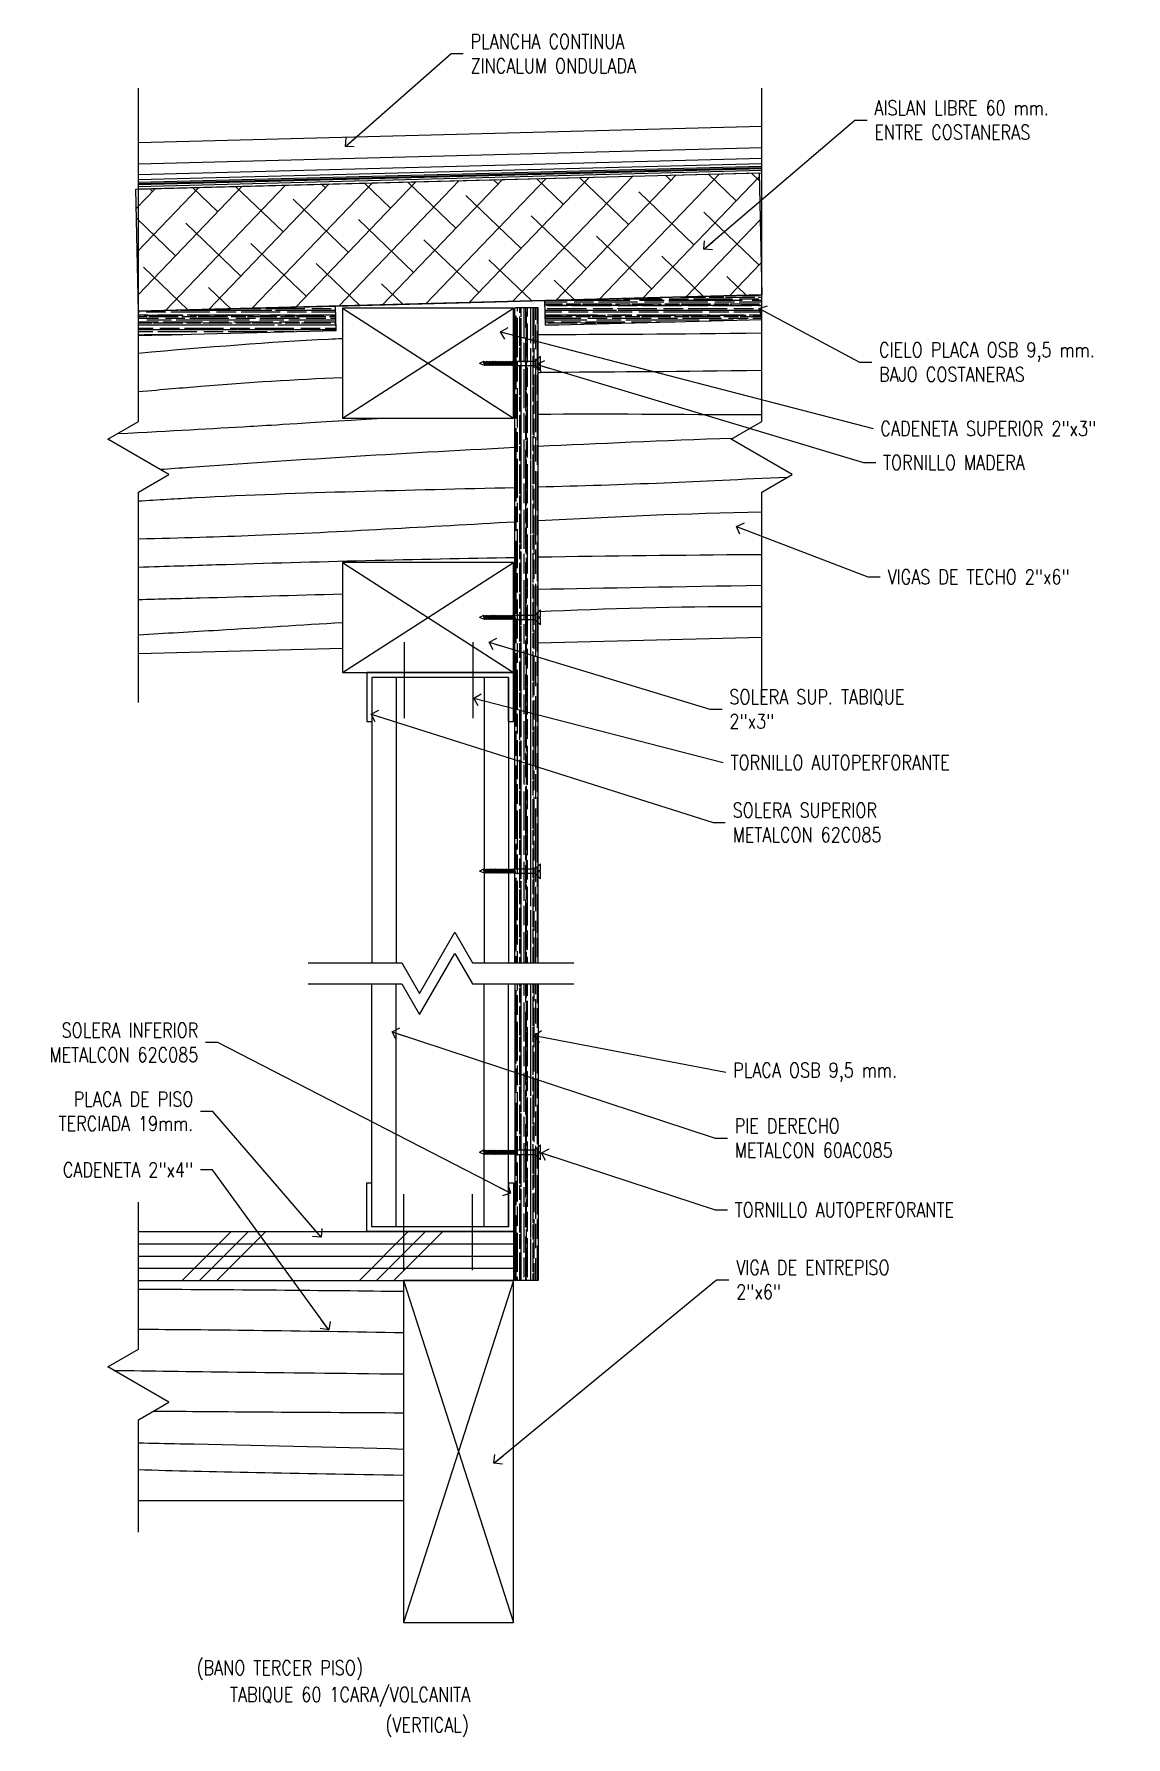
# Model space of a CAD drawing. Header units: metres. Extents: x -40 to 265, y 63 to 163.
# Drawn here: x -37.061 to -36.614, y 64.459 to 65.156 of the extents above; entities that cross this region are included whole.
import ezdxf

# ---------------------------------------------------------------- set-up
doc = ezdxf.new("R2010")
doc.units = ezdxf.units.M
doc.header["$LTSCALE"] = 5
doc.header["$MEASUREMENT"] = 0
doc.linetypes.add('CENTER', pattern=[2, 1.25, -0.25, 0.25, -0.25])
doc.layers.get('0').update_dxf_attribs({"color": 30})
for name, color, linetype, lineweight in [('A-ANNO-DIMS', 3, 'Continuous', 18), ('A-ANNO-SYMB', 3, 'Continuous', 18), ('A-ANNO-TEXT', 3, 'Continuous', 18), ('A-DETL-MBND', 3, 'Continuous', 18), ('A-DETL-MCUT', 4, 'Continuous', 25), ('A-DETL-PATT', 8, 'Continuous', 18)]:
    doc.layers.add(name, color=color, linetype=linetype, lineweight=lineweight)
doc.styles.add('E-ROMANS', font='romans.shx', dxfattribs={"width": 0.8})
doc.dimstyles.new('E-0001_ARW_18', dxfattribs={"dimscale": 0.001, "dimtxt": 1.8, "dimasz": 1.8, "dimexe": 0.9, "dimexo": 0.6, "dimgap": 0.9, "dimtad": 0, "dimdec": 0, "dimlfac": 1000, "dimzin": 0, "dimdsep": 46, "dimtxsty": 'E-ROMANS', "dimblk": 'OPEN90', "dimcen": 0.9, "dimclrd": 256, "dimclre": 256, "dimclrt": 256, "dimadec": 0, "dimazin": 0, "dimtfac": 1, "dimtdec": 0, "dimtmove": 1, "dimatfit": 3, "dimldrblk": 'OPEN90', "dimfxl": 1, "dimtfill": 1, "dimtolj": 1, "dimtzin": 0, "dimarcsym": 0})
pattern_1 = [(90, (0.5942899, -1.0666082), (-0.002, 0.0044), [0.03, -0.004, 0.01, -0.002]), (90, (0.59329, -1.0639482), (-0.00266, -0.002), [0.006, -0.00066, 0.012, -0.0015]), (90, (0.5925899, -1.0656082), (-0.00134, 0.0104), [0.016, -0.0028, 0.008, -0.002])]
pattern_2 = [(0, (0, -1.0666082), (0.0044, 0.002), [0.03, -0.004, 0.01, -0.002]), (0, (0.00266, -1.0656082), (-0.002, 0.00266), [0.006, -0.00066, 0.012, -0.0015]), (0, (0.001, -1.0649082), (0.0104, 0.00134), [0.016, -0.0028, 0.008, -0.002])]

msp = doc.modelspace()

# ---------------------------------------------------------------- texts
at = {"layer": 'A-ANNO-TEXT', "char_height": 0.006, "style": 'E-ROMANS'}
for s, insert, attachment_point in [('PLANCHA CONTINUA\\PZINCALUM ONDULADA', (-36.882374, 65.148334), 4), ('AISLAN LIBRE 60 mm.\\PENTRE COSTANERAS', (-36.717129, 65.121123), 4), ('CIELO PLACA OSB 9,5 mm.\\PBAJO COSTANERAS', (-36.715227, 65.022078), 4), ('CADENETA SUPERIOR 2"x3"', (-36.714674, 64.994899), 4), ('TORNILLO MADERA', (-36.713603, 64.98098), 4), ('VIGAS DE TECHO 2"x6"', (-36.711749, 64.93419), 4), ('SOLERA SUP. TABIQUE\\P2"x3"', (-36.776458, 64.880068), 4), ('TORNILLO AUTOPERFORANTE', (-36.776008, 64.858239), 4), ('SOLERA SUPERIOR \\PMETALCON 62C085', (-36.775129, 64.833666), 4), ('SOLERA INFERIOR\\PMETALCON 62C085', (-36.993792, 64.743637), 6), ('PLACA OSB 9,5 mm.', (-36.774935, 64.731425), 4), ('PLACA DE PISO\\PTERCIADA 19mm.', (-36.995819, 64.715434), 6), ('PIE DERECHO \\PMETALCON 60AC085', (-36.774279, 64.704505), 4), ('CADENETA 2"x4"', (-36.995943, 64.691509), 6), ('TORNILLO AUTOPERFORANTE', (-36.774279, 64.675105), 4), ('VIGA DE ENTREPISO\\P2"x6"', (-36.773675, 64.646556), 4), ('(BANO TERCER PISO)', (-36.926435, 64.48677), 6), ('TABIQUE 60 1CARA/VOLCANITA', (-36.882526, 64.475777), 6), ('(VERTICAL)', (-36.883093, 64.463425), 6)]:
    msp.add_mtext(s, dxfattribs=dict(at, insert=insert, attachment_point=attachment_point))

# ---------------------------------------------------------------- blocks, each defined once
blk = doc.blocks.new('_Open90')
at = {"color": 0, "linetype": 'ByBlock', "lineweight": -2}
for p, q in [((0, 0), (-1, 0)), ((-0.5, 0.5), (0, 0)), ((0, 0), (-0.5, -0.5))]:
    blk.add_line(p, q, dxfattribs=at)

# ---------------------------------------------------------------- hatches: boundary and pattern name
at = {"layer": 'A-DETL-PATT'}
h = msp.add_hatch(dxfattribs=at)
h.set_pattern_fill('ANSI38', color=256, scale=0.1, angle=1.213731, style=0)
h.set_pattern_definition([(46.21373, (0, -1.066608), (-0.009024076, 0.0086496273), []), (136.21373, (0, -1.066608), (-0.0266977793, 0.0082751786), [0.03125, -0.01875])])
h.paths.add_polyline_path([(-37.019372, 65.092916), (-36.764316, 65.099547), (-36.763257, 65.049558), (-37.018313, 65.042927)])
h = msp.add_hatch(dxfattribs=at)
h.set_pattern_fill('AR-RROOF', color=256, scale=0.002, style=0)
h.set_pattern_definition(pattern_2)
h.paths.add_polyline_path([(-36.763257, 65.039555), (-36.763257, 65.049558), (-36.851999, 65.047251), (-36.851739, 65.037254)])
h = msp.add_hatch(dxfattribs=at)
h.set_pattern_fill('AR-RROOF', color=256, scale=0.002, style=0)
h.set_pattern_definition(pattern_2)
h.paths.add_polyline_path([(-37.018313, 65.042927), (-37.018313, 65.032924), (-36.937362, 65.035028), (-36.937622, 65.045025)])
h = msp.add_hatch(dxfattribs=at)
h.set_pattern_fill('AR-RROOF', color=256, scale=0.002, angle=90, style=0)
h.set_pattern_definition(pattern_1)
h.paths.add_polyline_path([(-36.864194, 64.776248), (-36.854694, 64.776248), (-36.854694, 65.044246), (-36.864194, 65.044246)])
h = msp.add_hatch(dxfattribs=at)
h.set_pattern_fill('AR-RROOF', color=256, scale=0.002, angle=90, style=0)
h.set_pattern_definition(pattern_1)
h.paths.add_polyline_path([(-36.854694, 64.767607), (-36.864194, 64.767607), (-36.864194, 64.646242), (-36.854694, 64.646242)])

# ---------------------------------------------------------------- linework, layer by layer
at = {"layer": 'A-ANNO-DIMS'}
msp.add_lwpolyline([(-37.019372, 65.092916), (-36.764316, 65.099547), (-36.763257, 65.049558), (-37.018313, 65.042927)], close=True, dxfattribs=at)
at = {"layer": 'A-ANNO-SYMB'}
for p, q in [((-37.018313, 64.997732), (-37.018313, 65.134177)), ((-36.763257, 64.997732), (-36.763257, 65.134177)), ((-36.93481, 65.044198), (-36.86481, 64.999198)), ((-36.93481, 64.999198), (-36.86481, 65.044198)), ((-37.030813, 64.990515), (-37.018313, 64.997732)), ((-36.775757, 64.990515), (-36.763257, 64.997732)), ((-37.005813, 64.976081), (-37.030813, 64.990515)), ((-36.750757, 64.976081), (-36.775757, 64.990515)), ((-37.018313, 64.968864), (-37.005813, 64.976081)), ((-36.763257, 64.968864), (-36.750757, 64.976081)), ((-37.018313, 64.882777), (-37.018313, 64.968864)), ((-36.763257, 64.882777), (-36.763257, 64.968864)), ((-36.93481, 64.895047), (-36.86481, 64.940047)), ((-36.93481, 64.940047), (-36.86481, 64.895047)), ((-36.903231, 64.763748), (-36.888798, 64.788748)), ((-36.888798, 64.788748), (-36.881581, 64.776248)), ((-36.903231, 64.755107), (-36.888798, 64.780107)), ((-36.888798, 64.780107), (-36.881581, 64.767607)), ((-36.94878, 64.776248), (-36.910448, 64.776248)), ((-36.910448, 64.776248), (-36.903231, 64.763748)), ((-36.881581, 64.776248), (-36.840058, 64.776248)), ((-36.94878, 64.767607), (-36.910448, 64.767607)), ((-36.910448, 64.767607), (-36.903231, 64.755107)), ((-36.881581, 64.767607), (-36.840058, 64.767607)), ((-37.018313, 64.618091), (-37.018313, 64.678299)), ((-36.86481, 64.646242), (-36.90981, 64.506242)), ((-36.90981, 64.646242), (-36.86481, 64.506242)), ((-37.030813, 64.610874), (-37.018313, 64.618091)), ((-37.005813, 64.596441), (-37.030813, 64.610874)), ((-37.018313, 64.589224), (-37.005813, 64.596441)), ((-37.018313, 64.543279), (-37.018313, 64.589224))]:
    msp.add_line(p, q, dxfattribs=at)
at = {"layer": 'A-DETL-MBND'}
for p, q in [((-37.018313, 65.11195), (-36.763257, 65.118582)), ((-37.018313, 65.103264), (-36.763257, 65.109896)), ((-37.018313, 65.098921), (-36.763257, 65.105553)), ((-37.018386, 65.096748), (-36.763257, 65.103381)), ((-37.018358, 65.095663), (-36.763257, 65.102295)), ((-37.018344, 65.09512), (-36.763257, 65.101753)), ((-37.018334, 65.094744), (-36.763257, 65.101376)), ((-37.018313, 65.093944), (-36.763257, 65.100576)), ((-37.018313, 65.092944), (-36.763257, 65.099575)), ((-36.937622, 65.045025), (-36.851999, 65.047251)), ((-37.018313, 64.90288), (-36.93481, 64.905051)), ((-36.854694, 64.907134), (-36.763257, 64.909511)), ((-36.86481, 64.895047), (-36.92481, 64.895047)), ((-36.92481, 64.895047), (-36.92481, 64.875047)), ((-36.92281, 64.893047), (-36.92281, 64.776248)), ((-36.86681, 64.893047), (-36.92281, 64.893047)), ((-36.92281, 64.893047), (-36.92281, 64.875047)), ((-36.91281, 64.893047), (-36.91281, 64.776248)), ((-36.87681, 64.893047), (-36.87681, 64.776248)), ((-36.86681, 64.893047), (-36.86681, 64.776248)), ((-36.86681, 64.875047), (-36.86681, 64.893047)), ((-36.86481, 64.875047), (-36.86481, 64.895047)), ((-36.92481, 64.875047), (-36.92281, 64.875047)), ((-36.86681, 64.875047), (-36.86481, 64.875047)), ((-36.92281, 64.668242), (-36.92281, 64.767607)), ((-36.91281, 64.668242), (-36.91281, 64.767607)), ((-36.87681, 64.668242), (-36.87681, 64.767607)), ((-36.86681, 64.668242), (-36.86681, 64.767607)), ((-36.92481, 64.686242), (-36.92281, 64.686242)), ((-36.92481, 64.666242), (-36.92481, 64.686242)), ((-36.92281, 64.668242), (-36.92281, 64.686242)), ((-36.86681, 64.686242), (-36.86481, 64.686242)), ((-36.86681, 64.686242), (-36.86681, 64.668242)), ((-36.86481, 64.686242), (-36.86481, 64.666242)), ((-36.86681, 64.668242), (-36.92281, 64.668242)), ((-37.018313, 64.661242), (-36.86481, 64.661242)), ((-37.000323, 64.646242), (-36.980323, 64.666242)), ((-36.993252, 64.646242), (-36.973252, 64.666242)), ((-36.986181, 64.646242), (-36.966181, 64.666242)), ((-36.927874, 64.646242), (-36.907874, 64.666242)), ((-36.86481, 64.666242), (-36.92481, 64.666242)), ((-36.920803, 64.646242), (-36.900803, 64.666242)), ((-36.913732, 64.646242), (-36.893732, 64.666242)), ((-37.018313, 64.656242), (-36.86481, 64.656242)), ((-37.018313, 64.651242), (-36.86481, 64.651242)), ((-37.018313, 64.556242), (-36.90981, 64.556242))]:
    msp.add_line(p, q, dxfattribs=at)
at = {"layer": 'A-DETL-MBND', "linetype": 'CENTER'}
for p, q in [((-36.909419, 64.876322), (-36.909419, 64.907472)), ((-36.881278, 64.876322), (-36.881278, 64.907472)), ((-36.909849, 64.681581), (-36.909849, 64.650431)), ((-36.881708, 64.681581), (-36.881708, 64.650431))]:
    msp.add_line(p, q, dxfattribs=at)
at = {"layer": 'A-DETL-MBND'}
for points in [[(-36.877058, 65.022322), (-36.87873, 65.021492)], [(-36.876673, 65.020674), (-36.877058, 65.022322)], [(-36.876557, 65.021896), (-36.877058, 65.022322)], [(-36.875948, 65.021896), (-36.876449, 65.022322), (-36.876557, 65.021896)], [(-36.876369, 65.021089), (-36.876557, 65.021896)], [(-36.876064, 65.020674), (-36.876449, 65.022322)], [(-36.87534, 65.021896), (-36.875841, 65.022322), (-36.875948, 65.021896)], [(-36.87576, 65.021089), (-36.875948, 65.021896)], [(-36.875456, 65.020674), (-36.875841, 65.022322)], [(-36.874731, 65.021896), (-36.875232, 65.022322), (-36.87534, 65.021896)], [(-36.875151, 65.021089), (-36.87534, 65.021896)], [(-36.874847, 65.020674), (-36.875232, 65.022322)], [(-36.874122, 65.021896), (-36.874623, 65.022322), (-36.874731, 65.021896)], [(-36.874543, 65.021089), (-36.874731, 65.021896)], [(-36.874238, 65.020674), (-36.874623, 65.022322)], [(-36.873514, 65.021896), (-36.874015, 65.022322), (-36.874122, 65.021896)], [(-36.873934, 65.021089), (-36.874122, 65.021896)], [(-36.87363, 65.020674), (-36.874015, 65.022322)], [(-36.872905, 65.021896), (-36.873406, 65.022322), (-36.873514, 65.021896)], [(-36.873325, 65.021089), (-36.873514, 65.021896)], [(-36.872736, 65.021062), (-36.873021, 65.020674), (-36.873406, 65.022322)], [(-36.873021, 65.020674), (-36.873406, 65.022322)], [(-36.872296, 65.021896), (-36.872797, 65.022322), (-36.872905, 65.021896)], [(-36.872736, 65.02227), (-36.872797, 65.022322), (-36.872905, 65.021896)], [(-36.872736, 65.021173), (-36.872905, 65.021896)], [(-36.872717, 65.021089), (-36.872905, 65.021896)], [(-36.872412, 65.020674), (-36.872797, 65.022322)], [(-36.872797, 65.022322), (-36.872736, 65.02206)], [(-36.871688, 65.021896), (-36.872189, 65.022322), (-36.872296, 65.021896)], [(-36.872108, 65.021089), (-36.872296, 65.021896)], [(-36.871804, 65.020674), (-36.872189, 65.022322)], [(-36.871079, 65.021896), (-36.87158, 65.022322), (-36.871688, 65.021896)], [(-36.871499, 65.021089), (-36.871688, 65.021896)], [(-36.870971, 65.022322), (-36.870586, 65.020674), (-36.870891, 65.021089), (-36.871195, 65.020674), (-36.87158, 65.022322)], [(-36.87047, 65.021896), (-36.870971, 65.022322), (-36.871079, 65.021896)], [(-36.870891, 65.021089), (-36.871079, 65.021896)], [(-36.869862, 65.021896), (-36.870363, 65.022322), (-36.87047, 65.021896)], [(-36.870282, 65.021089), (-36.87047, 65.021896)], [(-36.869978, 65.020674), (-36.870363, 65.022322)], [(-36.869253, 65.021896), (-36.869754, 65.022322), (-36.869862, 65.021896)], [(-36.869673, 65.021089), (-36.869862, 65.021896)], [(-36.869369, 65.020674), (-36.869754, 65.022322)], [(-36.868644, 65.021896), (-36.869145, 65.022322), (-36.869253, 65.021896)], [(-36.869065, 65.021089), (-36.869253, 65.021896)], [(-36.86876, 65.020674), (-36.869145, 65.022322)], [(-36.868036, 65.021896), (-36.868537, 65.022322), (-36.868644, 65.021896)], [(-36.868456, 65.021089), (-36.868644, 65.021896)], [(-36.868152, 65.020674), (-36.868537, 65.022322)], [(-36.867427, 65.021896), (-36.867928, 65.022322), (-36.868036, 65.021896)], [(-36.867847, 65.021089), (-36.868036, 65.021896)], [(-36.867543, 65.020674), (-36.867928, 65.022322)], [(-36.866818, 65.021896), (-36.867319, 65.022322), (-36.867427, 65.021896)], [(-36.867239, 65.021089), (-36.867427, 65.021896)], [(-36.866934, 65.020674), (-36.867319, 65.022322)], [(-36.86621, 65.021896), (-36.866711, 65.022322), (-36.866818, 65.021896)], [(-36.86663, 65.021089), (-36.866818, 65.021896)], [(-36.866326, 65.020674), (-36.866711, 65.022322)], [(-36.865601, 65.021896), (-36.866102, 65.022322), (-36.86621, 65.021896)], [(-36.866021, 65.021089), (-36.86621, 65.021896)], [(-36.865717, 65.020674), (-36.866102, 65.022322)], [(-36.864993, 65.021896), (-36.865493, 65.022322), (-36.865601, 65.021896)], [(-36.865413, 65.021089), (-36.865601, 65.021896)], [(-36.865108, 65.020674), (-36.865493, 65.022322)], [(-36.864384, 65.021896), (-36.864885, 65.022322), (-36.864993, 65.021896)], [(-36.864804, 65.021089), (-36.864993, 65.021896)], [(-36.864276, 65.022322), (-36.864384, 65.021896), (-36.864195, 65.021089), (-36.8645, 65.020674), (-36.864885, 65.022322)], [(-36.863891, 65.020674), (-36.856108, 65.020674), (-36.85373, 65.018452), (-36.85373, 65.02121), (-36.854832, 65.02121), (-36.854832, 65.021775), (-36.85373, 65.021775), (-36.85373, 65.024533), (-36.856095, 65.022322), (-36.864276, 65.022322)], [(-36.863891, 65.020674), (-36.864276, 65.022322)], [(-36.876673, 65.020674), (-36.87873, 65.021492)], [(-36.876673, 65.020674), (-36.876369, 65.021089)], [(-36.876064, 65.020674), (-36.876369, 65.021089)], [(-36.876064, 65.020674), (-36.87576, 65.021089)], [(-36.875456, 65.020674), (-36.87576, 65.021089)], [(-36.875456, 65.020674), (-36.875151, 65.021089)], [(-36.874847, 65.020674), (-36.875151, 65.021089)], [(-36.874847, 65.020674), (-36.874543, 65.021089)], [(-36.874238, 65.020674), (-36.874543, 65.021089)], [(-36.874238, 65.020674), (-36.873934, 65.021089)], [(-36.87363, 65.020674), (-36.873934, 65.021089)], [(-36.87363, 65.020674), (-36.873325, 65.021089)], [(-36.873021, 65.020674), (-36.873325, 65.021089)], [(-36.873021, 65.020674), (-36.873325, 65.021089)], [(-36.873021, 65.020674), (-36.872717, 65.021089)], [(-36.872412, 65.020674), (-36.872717, 65.021089)], [(-36.872412, 65.020674), (-36.872108, 65.021089)], [(-36.871804, 65.020674), (-36.872108, 65.021089)], [(-36.871804, 65.020674), (-36.871499, 65.021089)], [(-36.871195, 65.020674), (-36.871499, 65.021089)], [(-36.870586, 65.020674), (-36.870282, 65.021089)], [(-36.869978, 65.020674), (-36.870282, 65.021089)], [(-36.869978, 65.020674), (-36.869673, 65.021089)], [(-36.869369, 65.020674), (-36.869673, 65.021089)], [(-36.869369, 65.020674), (-36.869065, 65.021089)], [(-36.86876, 65.020674), (-36.869065, 65.021089)], [(-36.86876, 65.020674), (-36.868456, 65.021089)], [(-36.868152, 65.020674), (-36.868456, 65.021089)], [(-36.868152, 65.020674), (-36.867847, 65.021089)], [(-36.867543, 65.020674), (-36.867847, 65.021089)], [(-36.867543, 65.020674), (-36.867239, 65.021089)], [(-36.866934, 65.020674), (-36.867239, 65.021089)], [(-36.866934, 65.020674), (-36.86663, 65.021089)], [(-36.866326, 65.020674), (-36.86663, 65.021089)], [(-36.866326, 65.020674), (-36.866021, 65.021089)], [(-36.865717, 65.020674), (-36.866021, 65.021089)], [(-36.865717, 65.020674), (-36.865413, 65.021089)], [(-36.865108, 65.020674), (-36.865413, 65.021089)], [(-36.865108, 65.020674), (-36.864804, 65.021089)], [(-36.8645, 65.020674), (-36.864804, 65.021089)], [(-36.863891, 65.020674), (-36.864195, 65.021089)], [(-36.877058, 64.918429), (-36.87873, 64.9176)], [(-36.876673, 64.916782), (-36.87873, 64.9176)], [(-36.876673, 64.916782), (-36.877058, 64.918429)], [(-36.876557, 64.918003), (-36.877058, 64.918429)], [(-36.876673, 64.916782), (-36.876369, 64.917196)], [(-36.875948, 64.918003), (-36.876449, 64.918429), (-36.876557, 64.918003)], [(-36.876369, 64.917196), (-36.876557, 64.918003)], [(-36.876064, 64.916782), (-36.876449, 64.918429)], [(-36.876064, 64.916782), (-36.876369, 64.917196)], [(-36.876064, 64.916782), (-36.87576, 64.917196)], [(-36.87534, 64.918003), (-36.875841, 64.918429), (-36.875948, 64.918003)], [(-36.87576, 64.917196), (-36.875948, 64.918003)], [(-36.875456, 64.916782), (-36.875841, 64.918429)], [(-36.875456, 64.916782), (-36.87576, 64.917196)], [(-36.875456, 64.916782), (-36.875151, 64.917196)], [(-36.874731, 64.918003), (-36.875232, 64.918429), (-36.87534, 64.918003)], [(-36.875151, 64.917196), (-36.87534, 64.918003)], [(-36.874847, 64.916782), (-36.875232, 64.918429)], [(-36.874847, 64.916782), (-36.875151, 64.917196)], [(-36.874847, 64.916782), (-36.874543, 64.917196)], [(-36.874122, 64.918003), (-36.874623, 64.918429), (-36.874731, 64.918003)], [(-36.874543, 64.917196), (-36.874731, 64.918003)], [(-36.874238, 64.916782), (-36.874623, 64.918429)], [(-36.874238, 64.916782), (-36.874543, 64.917196)], [(-36.874238, 64.916782), (-36.873934, 64.917196)], [(-36.873514, 64.918003), (-36.874015, 64.918429), (-36.874122, 64.918003)], [(-36.873934, 64.917196), (-36.874122, 64.918003)], [(-36.87363, 64.916782), (-36.874015, 64.918429)], [(-36.87363, 64.916782), (-36.873934, 64.917196)], [(-36.87363, 64.916782), (-36.873325, 64.917196)], [(-36.872905, 64.918003), (-36.873406, 64.918429), (-36.873514, 64.918003)], [(-36.873325, 64.917196), (-36.873514, 64.918003)], [(-36.872736, 64.91717), (-36.873021, 64.916782), (-36.873406, 64.918429)], [(-36.873021, 64.916782), (-36.873406, 64.918429)], [(-36.873021, 64.916782), (-36.873325, 64.917196)], [(-36.873021, 64.916782), (-36.873325, 64.917196)], [(-36.873021, 64.916782), (-36.872717, 64.917196)], [(-36.872296, 64.918003), (-36.872797, 64.918429), (-36.872905, 64.918003)], [(-36.872736, 64.918377), (-36.872797, 64.918429), (-36.872905, 64.918003)], [(-36.872736, 64.91728), (-36.872905, 64.918003)], [(-36.872717, 64.917196), (-36.872905, 64.918003)], [(-36.872412, 64.916782), (-36.872797, 64.918429)], [(-36.872797, 64.918429), (-36.872736, 64.918168)], [(-36.872412, 64.916782), (-36.872717, 64.917196)], [(-36.872412, 64.916782), (-36.872108, 64.917196)], [(-36.871688, 64.918003), (-36.872189, 64.918429), (-36.872296, 64.918003)], [(-36.872108, 64.917196), (-36.872296, 64.918003)], [(-36.871804, 64.916782), (-36.872189, 64.918429)], [(-36.871804, 64.916782), (-36.872108, 64.917196)], [(-36.871804, 64.916782), (-36.871499, 64.917196)], [(-36.871079, 64.918003), (-36.87158, 64.918429), (-36.871688, 64.918003)], [(-36.871499, 64.917196), (-36.871688, 64.918003)], [(-36.870971, 64.918429), (-36.870586, 64.916782), (-36.870891, 64.917196), (-36.871195, 64.916782), (-36.87158, 64.918429)], [(-36.871195, 64.916782), (-36.871499, 64.917196)], [(-36.87047, 64.918003), (-36.870971, 64.918429), (-36.871079, 64.918003)], [(-36.870891, 64.917196), (-36.871079, 64.918003)], [(-36.870586, 64.916782), (-36.870282, 64.917196)], [(-36.869862, 64.918003), (-36.870363, 64.918429), (-36.87047, 64.918003)], [(-36.870282, 64.917196), (-36.87047, 64.918003)], [(-36.869978, 64.916782), (-36.870363, 64.918429)], [(-36.869978, 64.916782), (-36.870282, 64.917196)], [(-36.869978, 64.916782), (-36.869673, 64.917196)], [(-36.869253, 64.918003), (-36.869754, 64.918429), (-36.869862, 64.918003)], [(-36.869673, 64.917196), (-36.869862, 64.918003)], [(-36.869369, 64.916782), (-36.869754, 64.918429)], [(-36.869369, 64.916782), (-36.869673, 64.917196)], [(-36.869369, 64.916782), (-36.869065, 64.917196)], [(-36.868644, 64.918003), (-36.869145, 64.918429), (-36.869253, 64.918003)], [(-36.869065, 64.917196), (-36.869253, 64.918003)], [(-36.86876, 64.916782), (-36.869145, 64.918429)], [(-36.86876, 64.916782), (-36.869065, 64.917196)], [(-36.86876, 64.916782), (-36.868456, 64.917196)], [(-36.868036, 64.918003), (-36.868537, 64.918429), (-36.868644, 64.918003)], [(-36.868456, 64.917196), (-36.868644, 64.918003)], [(-36.868152, 64.916782), (-36.868537, 64.918429)], [(-36.868152, 64.916782), (-36.868456, 64.917196)], [(-36.868152, 64.916782), (-36.867847, 64.917196)], [(-36.867427, 64.918003), (-36.867928, 64.918429), (-36.868036, 64.918003)], [(-36.867847, 64.917196), (-36.868036, 64.918003)], [(-36.867543, 64.916782), (-36.867928, 64.918429)], [(-36.867543, 64.916782), (-36.867847, 64.917196)], [(-36.867543, 64.916782), (-36.867239, 64.917196)], [(-36.866818, 64.918003), (-36.867319, 64.918429), (-36.867427, 64.918003)], [(-36.867239, 64.917196), (-36.867427, 64.918003)], [(-36.866934, 64.916782), (-36.867319, 64.918429)], [(-36.866934, 64.916782), (-36.867239, 64.917196)], [(-36.866934, 64.916782), (-36.86663, 64.917196)], [(-36.86621, 64.918003), (-36.866711, 64.918429), (-36.866818, 64.918003)], [(-36.86663, 64.917196), (-36.866818, 64.918003)], [(-36.866326, 64.916782), (-36.866711, 64.918429)], [(-36.866326, 64.916782), (-36.86663, 64.917196)], [(-36.866326, 64.916782), (-36.866021, 64.917196)], [(-36.865601, 64.918003), (-36.866102, 64.918429), (-36.86621, 64.918003)], [(-36.866021, 64.917196), (-36.86621, 64.918003)], [(-36.865717, 64.916782), (-36.866102, 64.918429)], [(-36.865717, 64.916782), (-36.866021, 64.917196)], [(-36.865717, 64.916782), (-36.865413, 64.917196)], [(-36.864993, 64.918003), (-36.865493, 64.918429), (-36.865601, 64.918003)], [(-36.865413, 64.917196), (-36.865601, 64.918003)], [(-36.865108, 64.916782), (-36.865493, 64.918429)], [(-36.865108, 64.916782), (-36.865413, 64.917196)], [(-36.865108, 64.916782), (-36.864804, 64.917196)], [(-36.864384, 64.918003), (-36.864885, 64.918429), (-36.864993, 64.918003)], [(-36.864804, 64.917196), (-36.864993, 64.918003)], [(-36.864276, 64.918429), (-36.864384, 64.918003), (-36.864195, 64.917196), (-36.8645, 64.916782), (-36.864885, 64.918429)], [(-36.8645, 64.916782), (-36.864804, 64.917196)], [(-36.863891, 64.916782), (-36.856108, 64.916782), (-36.85373, 64.914559), (-36.85373, 64.917317), (-36.854832, 64.917317), (-36.854832, 64.917882), (-36.85373, 64.917882), (-36.85373, 64.92064), (-36.856095, 64.918429), (-36.864276, 64.918429)], [(-36.863891, 64.916782), (-36.864276, 64.918429)], [(-36.863891, 64.916782), (-36.864195, 64.917196)], [(-36.877058, 64.814537), (-36.87873, 64.813707)], [(-36.876673, 64.812889), (-36.87873, 64.813707)], [(-36.876673, 64.812889), (-36.877058, 64.814537)], [(-36.876557, 64.81411), (-36.877058, 64.814537)], [(-36.876673, 64.812889), (-36.876369, 64.813304)], [(-36.875948, 64.81411), (-36.876449, 64.814537), (-36.876557, 64.81411)], [(-36.876369, 64.813304), (-36.876557, 64.81411)], [(-36.876064, 64.812889), (-36.876449, 64.814537)], [(-36.876064, 64.812889), (-36.876369, 64.813304)], [(-36.876064, 64.812889), (-36.87576, 64.813304)], [(-36.87534, 64.81411), (-36.875841, 64.814537), (-36.875948, 64.81411)], [(-36.87576, 64.813304), (-36.875948, 64.81411)], [(-36.875456, 64.812889), (-36.875841, 64.814537)], [(-36.875456, 64.812889), (-36.87576, 64.813304)], [(-36.875456, 64.812889), (-36.875151, 64.813304)], [(-36.874731, 64.81411), (-36.875232, 64.814537), (-36.87534, 64.81411)], [(-36.875151, 64.813304), (-36.87534, 64.81411)], [(-36.874847, 64.812889), (-36.875232, 64.814537)], [(-36.874847, 64.812889), (-36.875151, 64.813304)], [(-36.874847, 64.812889), (-36.874543, 64.813304)], [(-36.874122, 64.81411), (-36.874623, 64.814537), (-36.874731, 64.81411)], [(-36.874543, 64.813304), (-36.874731, 64.81411)], [(-36.874238, 64.812889), (-36.874623, 64.814537)], [(-36.874238, 64.812889), (-36.874543, 64.813304)], [(-36.874238, 64.812889), (-36.873934, 64.813304)], [(-36.873514, 64.81411), (-36.874015, 64.814537), (-36.874122, 64.81411)], [(-36.873934, 64.813304), (-36.874122, 64.81411)], [(-36.87363, 64.812889), (-36.874015, 64.814537)], [(-36.87363, 64.812889), (-36.873934, 64.813304)], [(-36.87363, 64.812889), (-36.873325, 64.813304)], [(-36.872905, 64.81411), (-36.873406, 64.814537), (-36.873514, 64.81411)], [(-36.873325, 64.813304), (-36.873514, 64.81411)], [(-36.872736, 64.813277), (-36.873021, 64.812889), (-36.873406, 64.814537)], [(-36.873021, 64.812889), (-36.873406, 64.814537)], [(-36.873021, 64.812889), (-36.873325, 64.813304)], [(-36.873021, 64.812889), (-36.873325, 64.813304)], [(-36.873021, 64.812889), (-36.872717, 64.813304)], [(-36.872296, 64.81411), (-36.872797, 64.814537), (-36.872905, 64.81411)], [(-36.872736, 64.814485), (-36.872797, 64.814537), (-36.872905, 64.81411)], [(-36.872736, 64.813388), (-36.872905, 64.81411)], [(-36.872717, 64.813304), (-36.872905, 64.81411)], [(-36.872412, 64.812889), (-36.872797, 64.814537)], [(-36.872797, 64.814537), (-36.872736, 64.814275)], [(-36.872412, 64.812889), (-36.872717, 64.813304)], [(-36.872412, 64.812889), (-36.872108, 64.813304)], [(-36.871688, 64.81411), (-36.872189, 64.814537), (-36.872296, 64.81411)], [(-36.872108, 64.813304), (-36.872296, 64.81411)], [(-36.871804, 64.812889), (-36.872189, 64.814537)], [(-36.871804, 64.812889), (-36.872108, 64.813304)], [(-36.871804, 64.812889), (-36.871499, 64.813304)], [(-36.871079, 64.81411), (-36.87158, 64.814537), (-36.871688, 64.81411)], [(-36.871499, 64.813304), (-36.871688, 64.81411)], [(-36.870971, 64.814537), (-36.870586, 64.812889), (-36.870891, 64.813304), (-36.871195, 64.812889), (-36.87158, 64.814537)], [(-36.871195, 64.812889), (-36.871499, 64.813304)], [(-36.87047, 64.81411), (-36.870971, 64.814537), (-36.871079, 64.81411)], [(-36.870891, 64.813304), (-36.871079, 64.81411)], [(-36.870586, 64.812889), (-36.870282, 64.813304)], [(-36.869862, 64.81411), (-36.870363, 64.814537), (-36.87047, 64.81411)], [(-36.870282, 64.813304), (-36.87047, 64.81411)], [(-36.869978, 64.812889), (-36.870363, 64.814537)], [(-36.869978, 64.812889), (-36.870282, 64.813304)], [(-36.869978, 64.812889), (-36.869673, 64.813304)], [(-36.869253, 64.81411), (-36.869754, 64.814537), (-36.869862, 64.81411)], [(-36.869673, 64.813304), (-36.869862, 64.81411)], [(-36.869369, 64.812889), (-36.869754, 64.814537)], [(-36.869369, 64.812889), (-36.869673, 64.813304)], [(-36.869369, 64.812889), (-36.869065, 64.813304)], [(-36.868644, 64.81411), (-36.869145, 64.814537), (-36.869253, 64.81411)], [(-36.869065, 64.813304), (-36.869253, 64.81411)], [(-36.86876, 64.812889), (-36.869145, 64.814537)], [(-36.86876, 64.812889), (-36.869065, 64.813304)], [(-36.86876, 64.812889), (-36.868456, 64.813304)], [(-36.868036, 64.81411), (-36.868537, 64.814537), (-36.868644, 64.81411)], [(-36.868456, 64.813304), (-36.868644, 64.81411)], [(-36.868152, 64.812889), (-36.868537, 64.814537)], [(-36.868152, 64.812889), (-36.868456, 64.813304)], [(-36.868152, 64.812889), (-36.867847, 64.813304)], [(-36.867427, 64.81411), (-36.867928, 64.814537), (-36.868036, 64.81411)], [(-36.867847, 64.813304), (-36.868036, 64.81411)], [(-36.867543, 64.812889), (-36.867928, 64.814537)], [(-36.867543, 64.812889), (-36.867847, 64.813304)], [(-36.867543, 64.812889), (-36.867239, 64.813304)], [(-36.866818, 64.81411), (-36.867319, 64.814537), (-36.867427, 64.81411)], [(-36.867239, 64.813304), (-36.867427, 64.81411)], [(-36.866934, 64.812889), (-36.867319, 64.814537)], [(-36.866934, 64.812889), (-36.867239, 64.813304)], [(-36.866934, 64.812889), (-36.86663, 64.813304)], [(-36.86621, 64.81411), (-36.866711, 64.814537), (-36.866818, 64.81411)], [(-36.86663, 64.813304), (-36.866818, 64.81411)], [(-36.866326, 64.812889), (-36.866711, 64.814537)], [(-36.866326, 64.812889), (-36.86663, 64.813304)], [(-36.866326, 64.812889), (-36.866021, 64.813304)], [(-36.865601, 64.81411), (-36.866102, 64.814537), (-36.86621, 64.81411)], [(-36.866021, 64.813304), (-36.86621, 64.81411)], [(-36.865717, 64.812889), (-36.866102, 64.814537)], [(-36.865717, 64.812889), (-36.866021, 64.813304)], [(-36.865717, 64.812889), (-36.865413, 64.813304)], [(-36.864993, 64.81411), (-36.865493, 64.814537), (-36.865601, 64.81411)], [(-36.865413, 64.813304), (-36.865601, 64.81411)], [(-36.865108, 64.812889), (-36.865493, 64.814537)], [(-36.865108, 64.812889), (-36.865413, 64.813304)], [(-36.865108, 64.812889), (-36.864804, 64.813304)], [(-36.864384, 64.81411), (-36.864885, 64.814537), (-36.864993, 64.81411)], [(-36.864804, 64.813304), (-36.864993, 64.81411)], [(-36.864276, 64.814537), (-36.864384, 64.81411), (-36.864195, 64.813304), (-36.8645, 64.812889), (-36.864885, 64.814537)], [(-36.8645, 64.812889), (-36.864804, 64.813304)], [(-36.863891, 64.812889), (-36.856108, 64.812889), (-36.85373, 64.810667), (-36.85373, 64.813425), (-36.854832, 64.813425), (-36.854832, 64.813989), (-36.85373, 64.813989), (-36.85373, 64.816747), (-36.856095, 64.814537), (-36.864276, 64.814537)], [(-36.863891, 64.812889), (-36.864276, 64.814537)], [(-36.863891, 64.812889), (-36.864195, 64.813304)], [(-36.863891, 64.697856), (-36.856108, 64.697856), (-36.85373, 64.695634), (-36.85373, 64.698392), (-36.854832, 64.698392), (-36.854832, 64.698957), (-36.85373, 64.698957), (-36.85373, 64.701715), (-36.856095, 64.699504), (-36.864276, 64.699504)], [(-36.877058, 64.699504), (-36.87873, 64.698674)], [(-36.876673, 64.697856), (-36.87873, 64.698674)], [(-36.876673, 64.697856), (-36.877058, 64.699504)], [(-36.876557, 64.699078), (-36.877058, 64.699504)], [(-36.876673, 64.697856), (-36.876369, 64.698271)], [(-36.875948, 64.699078), (-36.876449, 64.699504), (-36.876557, 64.699078)], [(-36.876369, 64.698271), (-36.876557, 64.699078)], [(-36.876064, 64.697856), (-36.876449, 64.699504)], [(-36.876064, 64.697856), (-36.876369, 64.698271)], [(-36.876064, 64.697856), (-36.87576, 64.698271)], [(-36.87534, 64.699078), (-36.875841, 64.699504), (-36.875948, 64.699078)], [(-36.87576, 64.698271), (-36.875948, 64.699078)], [(-36.875456, 64.697856), (-36.875841, 64.699504)], [(-36.875456, 64.697856), (-36.87576, 64.698271)], [(-36.875456, 64.697856), (-36.875151, 64.698271)], [(-36.874731, 64.699078), (-36.875232, 64.699504), (-36.87534, 64.699078)], [(-36.875151, 64.698271), (-36.87534, 64.699078)], [(-36.874847, 64.697856), (-36.875232, 64.699504)], [(-36.874847, 64.697856), (-36.875151, 64.698271)], [(-36.874847, 64.697856), (-36.874543, 64.698271)], [(-36.874122, 64.699078), (-36.874623, 64.699504), (-36.874731, 64.699078)], [(-36.874543, 64.698271), (-36.874731, 64.699078)], [(-36.874238, 64.697856), (-36.874623, 64.699504)], [(-36.874238, 64.697856), (-36.874543, 64.698271)], [(-36.874238, 64.697856), (-36.873934, 64.698271)], [(-36.873514, 64.699078), (-36.874015, 64.699504), (-36.874122, 64.699078)], [(-36.873934, 64.698271), (-36.874122, 64.699078)], [(-36.87363, 64.697856), (-36.874015, 64.699504)], [(-36.87363, 64.697856), (-36.873934, 64.698271)], [(-36.87363, 64.697856), (-36.873325, 64.698271)], [(-36.872905, 64.699078), (-36.873406, 64.699504), (-36.873514, 64.699078)], [(-36.873325, 64.698271), (-36.873514, 64.699078)], [(-36.872736, 64.698244), (-36.873021, 64.697856), (-36.873406, 64.699504)], [(-36.873021, 64.697856), (-36.873406, 64.699504)], [(-36.873021, 64.697856), (-36.873325, 64.698271)], [(-36.873021, 64.697856), (-36.873325, 64.698271)], [(-36.873021, 64.697856), (-36.872717, 64.698271)], [(-36.872296, 64.699078), (-36.872797, 64.699504), (-36.872905, 64.699078)], [(-36.872736, 64.699452), (-36.872797, 64.699504), (-36.872905, 64.699078)], [(-36.872736, 64.698355), (-36.872905, 64.699078)], [(-36.872717, 64.698271), (-36.872905, 64.699078)], [(-36.872412, 64.697856), (-36.872797, 64.699504)], [(-36.872797, 64.699504), (-36.872736, 64.699242)], [(-36.872412, 64.697856), (-36.872717, 64.698271)], [(-36.872412, 64.697856), (-36.872108, 64.698271)], [(-36.871688, 64.699078), (-36.872189, 64.699504), (-36.872296, 64.699078)], [(-36.872108, 64.698271), (-36.872296, 64.699078)], [(-36.871804, 64.697856), (-36.872189, 64.699504)], [(-36.871804, 64.697856), (-36.872108, 64.698271)], [(-36.871804, 64.697856), (-36.871499, 64.698271)], [(-36.871079, 64.699078), (-36.87158, 64.699504), (-36.871688, 64.699078)], [(-36.871499, 64.698271), (-36.871688, 64.699078)], [(-36.870971, 64.699504), (-36.870586, 64.697856), (-36.870891, 64.698271), (-36.871195, 64.697856), (-36.87158, 64.699504)], [(-36.871195, 64.697856), (-36.871499, 64.698271)], [(-36.87047, 64.699078), (-36.870971, 64.699504), (-36.871079, 64.699078)], [(-36.870891, 64.698271), (-36.871079, 64.699078)], [(-36.870586, 64.697856), (-36.870282, 64.698271)], [(-36.869862, 64.699078), (-36.870363, 64.699504), (-36.87047, 64.699078)], [(-36.870282, 64.698271), (-36.87047, 64.699078)], [(-36.869978, 64.697856), (-36.870363, 64.699504)], [(-36.869978, 64.697856), (-36.870282, 64.698271)], [(-36.869978, 64.697856), (-36.869673, 64.698271)], [(-36.869253, 64.699078), (-36.869754, 64.699504), (-36.869862, 64.699078)], [(-36.869673, 64.698271), (-36.869862, 64.699078)], [(-36.869369, 64.697856), (-36.869754, 64.699504)], [(-36.869369, 64.697856), (-36.869673, 64.698271)], [(-36.869369, 64.697856), (-36.869065, 64.698271)], [(-36.868644, 64.699078), (-36.869145, 64.699504), (-36.869253, 64.699078)], [(-36.869065, 64.698271), (-36.869253, 64.699078)], [(-36.86876, 64.697856), (-36.869145, 64.699504)], [(-36.86876, 64.697856), (-36.869065, 64.698271)], [(-36.86876, 64.697856), (-36.868456, 64.698271)], [(-36.868036, 64.699078), (-36.868537, 64.699504), (-36.868644, 64.699078)], [(-36.868456, 64.698271), (-36.868644, 64.699078)], [(-36.868152, 64.697856), (-36.868537, 64.699504)], [(-36.868152, 64.697856), (-36.868456, 64.698271)], [(-36.868152, 64.697856), (-36.867847, 64.698271)], [(-36.867427, 64.699078), (-36.867928, 64.699504), (-36.868036, 64.699078)], [(-36.867847, 64.698271), (-36.868036, 64.699078)], [(-36.867543, 64.697856), (-36.867928, 64.699504)], [(-36.867543, 64.697856), (-36.867847, 64.698271)], [(-36.867543, 64.697856), (-36.867239, 64.698271)], [(-36.866818, 64.699078), (-36.867319, 64.699504), (-36.867427, 64.699078)], [(-36.867239, 64.698271), (-36.867427, 64.699078)], [(-36.866934, 64.697856), (-36.867319, 64.699504)], [(-36.866934, 64.697856), (-36.867239, 64.698271)], [(-36.866934, 64.697856), (-36.86663, 64.698271)], [(-36.86621, 64.699078), (-36.866711, 64.699504), (-36.866818, 64.699078)], [(-36.86663, 64.698271), (-36.866818, 64.699078)], [(-36.866326, 64.697856), (-36.866711, 64.699504)], [(-36.866326, 64.697856), (-36.86663, 64.698271)], [(-36.866326, 64.697856), (-36.866021, 64.698271)], [(-36.865601, 64.699078), (-36.866102, 64.699504), (-36.86621, 64.699078)], [(-36.866021, 64.698271), (-36.86621, 64.699078)], [(-36.865717, 64.697856), (-36.866102, 64.699504)], [(-36.865717, 64.697856), (-36.866021, 64.698271)], [(-36.865717, 64.697856), (-36.865413, 64.698271)], [(-36.864993, 64.699078), (-36.865493, 64.699504), (-36.865601, 64.699078)], [(-36.865413, 64.698271), (-36.865601, 64.699078)], [(-36.865108, 64.697856), (-36.865493, 64.699504)], [(-36.865108, 64.697856), (-36.865413, 64.698271)], [(-36.865108, 64.697856), (-36.864804, 64.698271)], [(-36.864384, 64.699078), (-36.864885, 64.699504), (-36.864993, 64.699078)], [(-36.864804, 64.698271), (-36.864993, 64.699078)], [(-36.864276, 64.699504), (-36.864384, 64.699078), (-36.864195, 64.698271), (-36.8645, 64.697856), (-36.864885, 64.699504)], [(-36.8645, 64.697856), (-36.864804, 64.698271)], [(-36.863891, 64.697856), (-36.864276, 64.699504)], [(-36.863891, 64.697856), (-36.864195, 64.698271)]]:
    msp.add_lwpolyline(points, dxfattribs=at)
at = {"layer": 'A-DETL-MCUT'}
for p, q in [((-36.851999, 65.047251), (-36.763257, 65.049558)), ((-37.018313, 65.042927), (-36.937622, 65.045025)), ((-36.937362, 65.035028), (-36.937622, 65.045025)), ((-36.854694, 65.044246), (-36.864194, 65.044246)), ((-36.864194, 64.776248), (-36.864194, 65.044246)), ((-36.854694, 64.776248), (-36.854694, 65.044246)), ((-36.851739, 65.037254), (-36.851999, 65.047251)), ((-36.851739, 65.037254), (-36.762997, 65.039562)), ((-37.018313, 65.032924), (-36.937362, 65.035028)), ((-36.864194, 64.767607), (-36.864194, 64.646242)), ((-36.854694, 64.767607), (-36.854694, 64.646242)), ((-37.018313, 64.666242), (-36.86481, 64.666242)), ((-36.86481, 64.666242), (-36.86481, 64.646242)), ((-37.018313, 64.646242), (-36.86481, 64.646242)), ((-36.854694, 64.646242), (-36.864194, 64.646242))]:
    msp.add_line(p, q, dxfattribs=at)
for points in [[(-36.86481, 65.044198), (-36.93481, 65.044198), (-36.93481, 64.999198), (-36.86481, 64.999198)], [(-36.86481, 64.940047), (-36.93481, 64.940047), (-36.93481, 64.895047), (-36.86481, 64.895047)], [(-36.86481, 64.506242), (-36.86481, 64.646242), (-36.90981, 64.646242), (-36.90981, 64.506242)]]:
    msp.add_lwpolyline(points, close=True, dxfattribs=at)
at = {"layer": 'A-DETL-PATT'}
for points, knots in [([(-37.018313, 65.025804), (-36.989084, 65.028354), (-36.962927, 65.030481), (-36.936714, 65.031687), (-36.93481, 65.03177)], [0.091724813, 0.091724813, 0.091724813, 0.091724813, 0.164774076, 0.170492397, 0.170492397, 0.170492397, 0.170492397]), ([(-37.018313, 65.010058), (-37.00808, 65.01089), (-36.981147, 65.01337), (-36.95414, 65.014992), (-36.93481, 65.015838)], [0.09162615, 0.09162615, 0.09162615, 0.09162615, 0.114761413, 0.172799392, 0.172799392, 0.172799392, 0.172799392]), ([(-36.854694, 65.017884), (-36.852202, 65.017912), (-36.824673, 65.018201), (-36.797152, 65.018239), (-36.763257, 65.018774)], [0.252905115, 0.252905115, 0.252905115, 0.252905115, 0.260378712, 0.335449953, 0.335449953, 0.335449953, 0.335449953]), ([(-37.026802, 64.99283), (-37.004015, 64.993964), (-36.979917, 64.995395), (-36.955813, 64.996792), (-36.918476, 64.999198)], [0.087789005, 0.087789005, 0.087789005, 0.087789005, 0.134959479, 0.160201073, 0.160201073, 0.160201073, 0.160201073]), ([(-37.009484, 64.9782), (-37.005384, 64.978494), (-36.959517, 64.981761), (-36.913621, 64.984753), (-36.864194, 64.987214)], [0.10213657, 0.10213657, 0.10213657, 0.10213657, 0.11446606, 0.24007602, 0.24007602, 0.24007602, 0.24007602]), ([(-36.854694, 64.971025), (-36.837495, 64.971479), (-36.804763, 64.972484), (-36.772043, 64.974182), (-36.752571, 64.975033)], [0.254924287, 0.254924287, 0.254924287, 0.254924287, 0.306524744, 0.353119789, 0.353119789, 0.353119789, 0.353119789]), ([(-37.018313, 64.965279), (-37.010225, 64.96578), (-36.959082, 64.968814), (-36.907845, 64.969691), (-36.864194, 64.970782)], [0.09167397, 0.09167397, 0.09167397, 0.09167397, 0.11446602, 0.24542383, 0.24542383, 0.24542383, 0.24542383]), ([(-37.018313, 64.949744), (-37.000474, 64.950181), (-36.950037, 64.951705), (-36.899628, 64.954802), (-36.864194, 64.956741)], [0.09261082, 0.09261082, 0.09261082, 0.09261082, 0.13757003, 0.24397982, 0.24397982, 0.24397982, 0.24397982]), ([(-37.018313, 64.938168), (-37.006647, 64.938548), (-36.955778, 64.94019), (-36.904894, 64.941447), (-36.864194, 64.942171)], [0.08734247, 0.08734247, 0.08734247, 0.08734247, 0.11791676, 0.2400302, 0.2400302, 0.2400302, 0.2400302]), ([(-36.854694, 64.942336), (-36.825317, 64.942827), (-36.794839, 64.943185), (-36.764361, 64.943371), (-36.763257, 64.943378)], [0.249531325, 0.249531325, 0.249531325, 0.249531325, 0.337672329, 0.340968862, 0.340968862, 0.340968862, 0.340968862]), ([(-37.018313, 64.924921), (-37.009426, 64.925163), (-36.982074, 64.925913), (-36.954717, 64.926678), (-36.93481, 64.927206)], [0.083525228, 0.083525228, 0.083525228, 0.083525228, 0.108087809, 0.16560808, 0.16560808, 0.16560808, 0.16560808]), ([(-36.854694, 64.920008), (-36.826219, 64.921282), (-36.795743, 64.922162), (-36.765256, 64.922067), (-36.763257, 64.922057)], [0.26309256, 0.26309256, 0.26309256, 0.26309256, 0.348437973, 0.354391987, 0.354391987, 0.354391987, 0.354391987]), ([(-37.018313, 64.91052), (-37.007394, 64.911134), (-36.979571, 64.912745), (-36.951729, 64.914516), (-36.93481, 64.915565)], [0.099457949, 0.099457949, 0.099457949, 0.099457949, 0.13225499, 0.183014685, 0.183014685, 0.183014685, 0.183014685]), ([(-37.018313, 64.626324), (-37.003976, 64.626225), (-36.970342, 64.625903), (-36.929553, 64.625289), (-36.90981, 64.624897)], [0.417555366, 0.417555366, 0.417555366, 0.417555366, 0.435160621, 0.455321834, 0.455321834, 0.455321834, 0.455321834]), ([(-37.018313, 64.579799), (-37.012685, 64.579686), (-36.977227, 64.578957), (-36.938352, 64.578072), (-36.90981, 64.577262)], [0.383184193, 0.383184193, 0.383184193, 0.383184193, 0.392176256, 0.438979208, 0.438979208, 0.438979208, 0.438979208])]:
    msp.add_open_spline(points, degree=3, knots=knots, dxfattribs=at)
for points in [[(-36.86481, 65.033276), (-36.864605, 65.033278), (-36.8644, 65.033279), (-36.864194, 65.033281)], [(-36.854694, 65.033343), (-36.827658, 65.033501), (-36.797945, 65.033551), (-36.763257, 65.034069)], [(-36.86481, 65.017755), (-36.864605, 65.017758), (-36.8644, 65.01776), (-36.864194, 65.017763)], [(-36.854694, 65.000779), (-36.8272, 65.001105), (-36.799585, 65.000604), (-36.763257, 65.000666)], [(-36.86481, 65.000623), (-36.864605, 65.000626), (-36.8644, 65.00063), (-36.864194, 65.000634)], [(-36.854694, 64.987679), (-36.830284, 64.988854), (-36.803971, 64.989967), (-36.774893, 64.991013)], [(-36.854694, 64.957254), (-36.824216, 64.958879), (-36.793739, 64.96026), (-36.763257, 64.960752)], [(-36.86481, 64.928913), (-36.864605, 64.928917), (-36.8644, 64.928922), (-36.864194, 64.928926)], [(-36.854694, 64.92913), (-36.82706, 64.929713), (-36.79701, 64.930257), (-36.763257, 64.930734)], [(-36.86481, 64.919537), (-36.864605, 64.919547), (-36.8644, 64.919557), (-36.864194, 64.919567)], [(-37.018313, 64.642698), (-36.980212, 64.642535), (-36.941837, 64.642222), (-36.90981, 64.641815)], [(-37.028361, 64.609459), (-36.999874, 64.609013), (-36.961841, 64.60852), (-36.90981, 64.607992)], [(-37.012144, 64.592786), (-36.984874, 64.592565), (-36.951421, 64.592338), (-36.90981, 64.592106)], [(-37.018313, 64.568818), (-36.989623, 64.568055), (-36.954349, 64.567289), (-36.90981, 64.566586)]]:
    msp.add_open_spline(points, degree=3, dxfattribs=at)

msp.set_redraw_order([(e.dxf.handle, doc.entitydb.next_handle()) for e in msp.query("TEXT MTEXT ATTDEF DIMENSION ARC_DIMENSION")])  # texts and dimensions are drawn at this point

# ---------------------------------------------------------------- leaders
at = {"layer": 'A-ANNO-SYMB', "annotation_type": 0, "has_hookline": 1}
for points, hookline_direction, text_width in [([(-36.933495, 65.110356), (-36.890374, 65.148334), (-36.885374, 65.148334)], 0, 0.075429), ([(-36.786864, 65.068252), (-36.725129, 65.121123), (-36.720129, 65.121123)], 0, 0.0816), ([(-36.764299, 65.044077), (-36.723227, 65.022078), (-36.718227, 65.022078)], 0, 0.101029), ([(-36.870077, 65.034473), (-36.717674, 64.994899)], 0, 0.098286), ([(-36.855076, 65.021089), (-36.721603, 64.98098), (-36.716603, 64.98098)], 0, 0.065143), ([(-36.773569, 64.954862), (-36.719749, 64.93419), (-36.714749, 64.93419)], 0, 0.084571), ([(-36.874784, 64.907468), (-36.784458, 64.880068), (-36.779458, 64.880068)], 0, 0.080686), ([(-36.881102, 64.884512), (-36.779008, 64.858239)], 0, 0.100114), ([(-36.922985, 64.877953), (-36.783129, 64.833666), (-36.778129, 64.833666)], 0, 0.0672), ([(-36.865978, 64.681909), (-36.985792, 64.743637), (-36.990792, 64.743637)], 1, 0.0672), ([(-36.914468, 64.747974), (-36.782279, 64.704505), (-36.777279, 64.704505)], 0, 0.071314), ([(-36.856212, 64.746515), (-36.777935, 64.731425)], 0, 0.076114), ([(-36.943548, 64.663984), (-36.987819, 64.715434), (-36.992819, 64.715434)], 1, 0.061257), ([(-36.853302, 64.698458), (-36.782279, 64.675105), (-36.777279, 64.675105)], 0, 0.100114), ([(-36.940423, 64.625988), (-36.987943, 64.691509), (-36.992943, 64.691509)], 1, 0.058286), ([(-36.872823, 64.571457), (-36.781675, 64.646556), (-36.776675, 64.646556)], 0, 0.071086)]:
    msp.add_leader(points, dimstyle='E-0001_ARW_18', override={"dimscale": 1, "dimtxt": 0.06, "dimasz": 0.005, "dimexe": 0.0015, "dimexo": 0.0005, "dimgap": 0.003, "dimtad": 0, "dimtxsty": 'E-ROMANS', "dimcen": 0.5, "dimclrd": 1, "dimclre": 1, "dimclrt": 2, "dimtfac": 0.5, "dimtofl": 0}, dxfattribs=dict(at, hookline_direction=hookline_direction, text_width=text_width))

doc.saveas('drawing.dxf')
